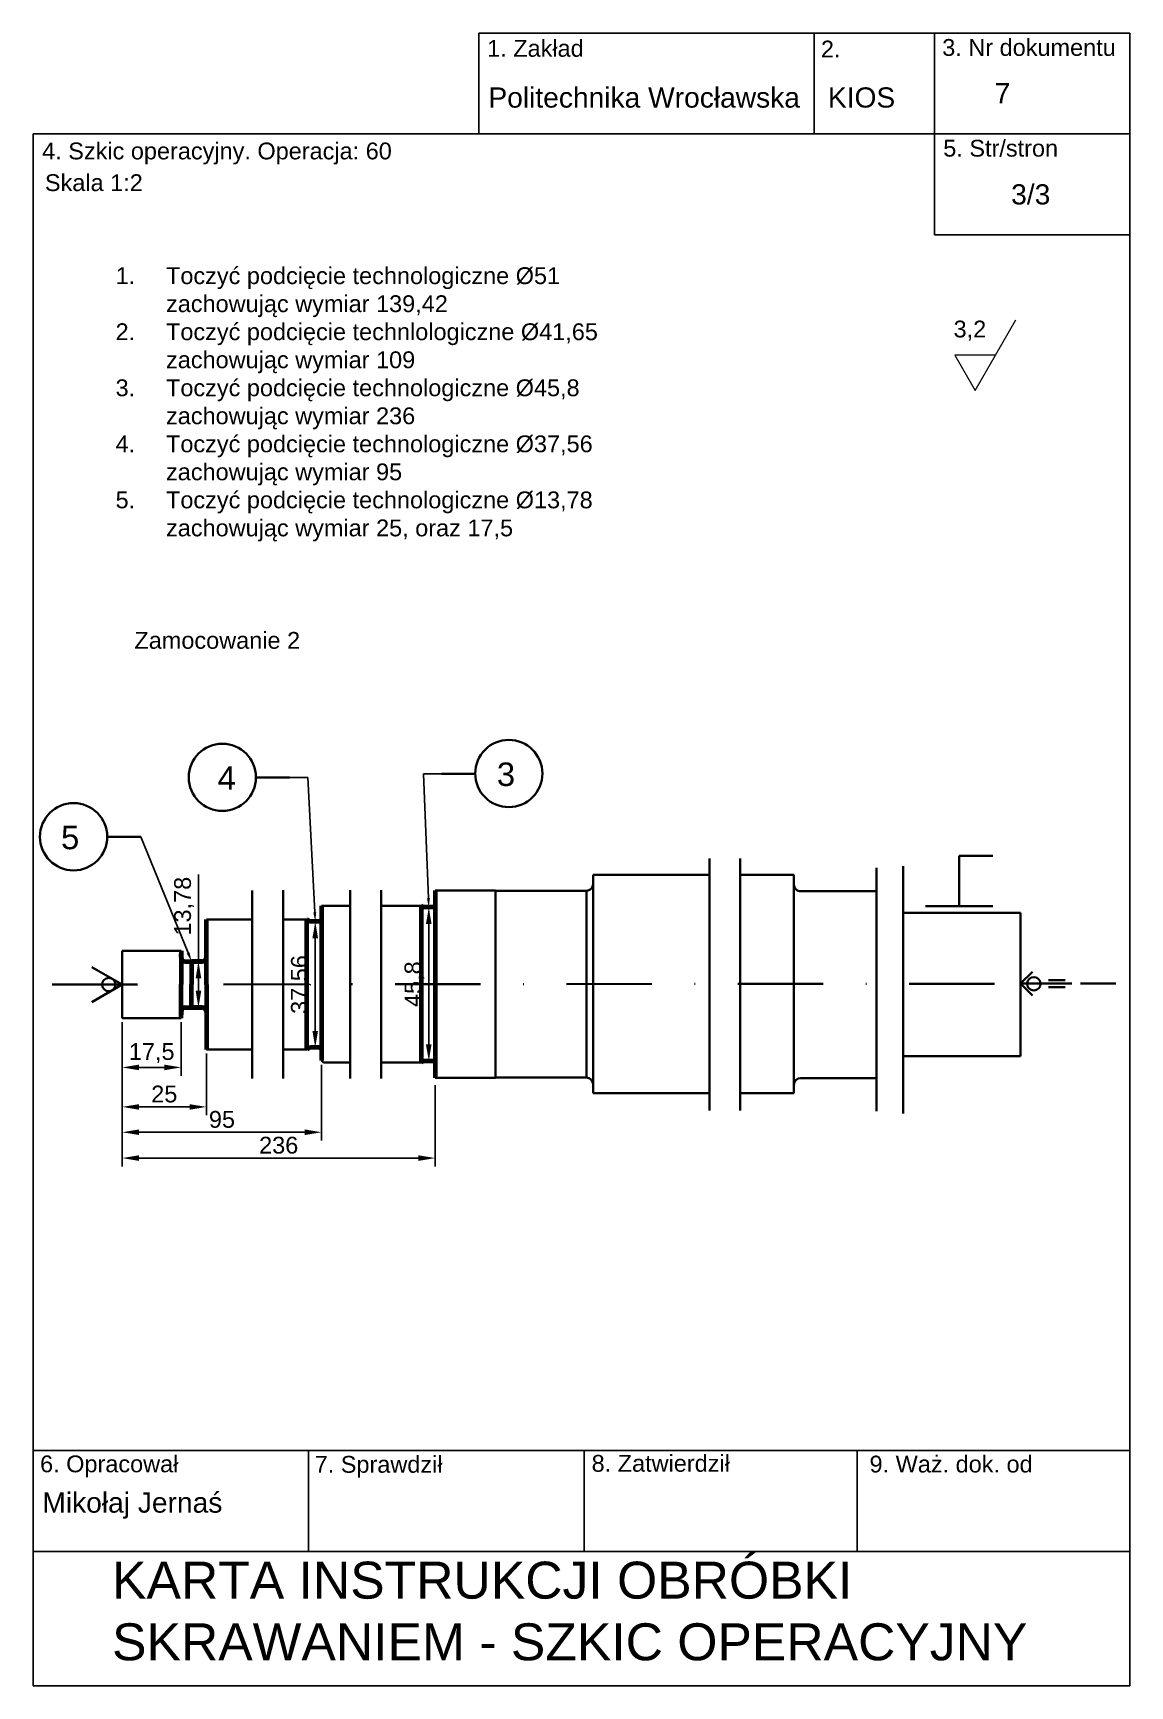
# Model space of a CAD drawing. Header units: millimetres. Extents: x 1335 to 6286, y 608 to 2939.
# Drawn here: x 3814.5 to 3977.7, y 1504.1 to 1749.9 of the extents above; entities that cross this region are included whole.
import ezdxf
from ezdxf import colors
from ezdxf.entities.mleader import LeaderData, LeaderLine
from ezdxf.math import Vec2, Vec3

# ---------------------------------------------------------------- set-up
doc = ezdxf.new("R2010")
doc.units = ezdxf.units.MM
doc.linetypes.add('DASHDOT', pattern=[25.4, 12.7, -6.35, 0, -6.35])
for name, color, linetype, lineweight in [('01.1 CIĄG. Z PRZERWANIEM', 255, 'Amzigzag', 35), ('01.1 CIĄGŁA CIENKA', 255, 'Continuous', 35), ('01.2 CIĄGŁA GRUBA', 7, 'Continuous', 70), ('04.1 DŁ. K+K CIENKA', 255, 'DASHDOT', 35)]:
    doc.layers.add(name, color=color, linetype=linetype, lineweight=lineweight)
doc.layers.add('Default', color=7, linetype='Continuous')
doc.styles.get("Standard").update_dxf_attribs({"font": 'arial.ttf'})
doc.linetypes.add('Amzigzag', pattern='A,0.0001,[136,genltshp.shx,S=0.04,R=0,X=0,Y=0],-11', length=11.0001)
doc.dimstyles.new('ISO-25$0', dxfattribs={"dimtxt": 2.5, "dimasz": 2.5, "dimexe": 1.25, "dimexo": 0.625, "dimtad": 1, "dimtxsty": 'Standard', "dimcen": 2.5, "dimadec": 0, "dimazin": 0, "dimtfac": 1, "dimtmove": 0, "dimatfit": 3, "dimfxl": 1, "dimarcsym": 0})

msp = doc.modelspace()

# ---------------------------------------------------------------- texts
at = {"layer": '01.1 CIĄGŁA CIENKA'}
for s, width, gutter_width, insert, char_height, attachment_point in [('3,2', 6.23728, 12.5, (3951.441, 1707.126), 2.5, 1), ('Zamocowanie 2', 29.12273, 12.5, (3829.576, 1660.828), 2.5, 1), ('4', 3.46461, 0.5, (3841.943, 1640.85), 3.5, 1), ('3', 3.46461, 0.5, (3886.209, 1641.414), 3.5, 3), ('5', 3.46461, 0.5, (3818.657, 1632.018), 3.5, 1)]:
    msp.add_mtext_dynamic_manual_height_columns(s, width=width, gutter_width=gutter_width, heights=[0], dxfattribs=dict(at, insert=insert, char_height=char_height, attachment_point=attachment_point))
at = {"layer": 'Default', "attachment_point": 1}
for s, width, heights, insert, char_height in [('1. Zakład', 23.43622, [6.501], (3882.053, 1748.862), 2.5), ('2.', 23.43622, [6.501], (3931.708, 1748.762), 2.5), ('3. Nr dokumentu', 31.85449, [7.043], (3949.754, 1748.995), 2.5), ('Politechnika Wrocławska', 51.87466, [5.184], (3882.238, 1741.799), 3), ('KIOS', 51.87466, [5.184], (3932.744, 1741.806), 3), ('7', 51.87466, [5.184], (3957.559, 1742.448), 3), ('4. Szkic operacyjny. Operacja: 60', 73.32689, [7.043], (3815.851, 1733.603), 2.5), ('5. Str/stron', 31.85449, [7.043], (3949.909, 1734.012), 2.5), ('Skala 1:2 ', 31.85449, [7.043], (3816.262, 1728.889), 2.5), ('     3/3', 51.87466, [5.184], (3954.188, 1727.398), 3), ('\\pi-7.5,l10,t10;1.^IToczyć podcięcie technologiczne Ø51 zachowując wymiar 139,42\\P2.^IToczyć podcięcie technlologiczne Ø41,65 zachowując wymiar 109\\P3.^IToczyć podcięcie technologiczne Ø45,8 zachowując wymiar 236\\P4.^IToczyć podcięcie technologiczne Ø37,56 zachowując wymiar 95\\P5.^IToczyć podcięcie technologiczne Ø13,78 zachowując wymiar 25, oraz 17,5', 83.13588, [48.99], (3824.279, 1715.056), 2.5), ('6. Opracował', 23.43622, [6.501], (3815.543, 1538.367), 2.5), ('7. Sprawdził', 23.43622, [6.501], (3856.395, 1538.296), 2.5), ('8. Zatwierdził', 23.43622, [6.501], (3897.595, 1538.446), 2.5), ('9. Waż. dok. od', 26.11798, [4.671], (3938.941, 1538.337), 2.5), ('Mikołaj Jernaś', 51.87466, [5.184], (3815.879, 1532.862), 3), ('KARTA INSTRUKCJI OBRÓBKI SKRAWANIEM - SZKIC OPERACYJNY', 163.18648, [0], (3826.251, 1522.574), 5.5)]:
    msp.add_mtext_dynamic_manual_height_columns(s, width=width, gutter_width=12.5, heights=heights, dxfattribs=dict(at, insert=insert, char_height=char_height))

# ---------------------------------------------------------------- blocks, each defined once
blk = doc.blocks.new('*D289')
at = {"layer": '01.1 CIĄGŁA CIENKA', "color": 0, "lineweight": -2, "transparency": 16777216}
for p, q in [((3827.77, 1602.26), (3827.77, 1588.95)), ((3840.28, 1598.13), (3840.28, 1588.95)), ((3830.27, 1590.2), (3837.78, 1590.2))]:
    blk.add_line(p, q, dxfattribs=at)
at = {"layer": '01.1 CIĄGŁA CIENKA', "color": 0, "transparency": 16777216}
for points in [[(3830.27, 1590.61), (3830.27, 1589.78), (3827.77, 1590.2)], [(3837.78, 1590.61), (3837.78, 1589.78), (3840.28, 1590.2)]]:
    blk.add_solid(points, dxfattribs=at)
at = {"layer": 'Defpoints', "color": 0, "transparency": 16777216}
for p in [(3827.77, 1602.88), (3840.28, 1598.75), (3840.28, 1590.2)]:
    blk.add_point(p, dxfattribs=at)
at = {"layer": '01.1 CIĄGŁA CIENKA', "color": 0, "transparency": 16777216, "insert": (3834.02, 1592.1), "char_height": 2.5, "attachment_point": 5}
blk.add_mtext('25', dxfattribs=at)
blk = doc.blocks.new('*D290')
at = {"layer": '01.1 CIĄGŁA CIENKA', "color": 0, "lineweight": -2, "transparency": 16777216}
for p, q in [((3827.77, 1602.26), (3827.77, 1585.18)), ((3857.42, 1596.47), (3857.42, 1585.18)), ((3830.27, 1586.43), (3854.92, 1586.43))]:
    blk.add_line(p, q, dxfattribs=at)
at = {"layer": '01.1 CIĄGŁA CIENKA', "color": 0, "transparency": 16777216}
for points in [[(3830.27, 1586.85), (3830.27, 1586.02), (3827.77, 1586.43)], [(3854.92, 1586.85), (3854.92, 1586.02), (3857.42, 1586.43)]]:
    blk.add_solid(points, dxfattribs=at)
at = {"layer": 'Defpoints', "color": 0, "transparency": 16777216}
for p in [(3827.77, 1602.88), (3857.42, 1597.1), (3857.42, 1586.43)]:
    blk.add_point(p, dxfattribs=at)
at = {"layer": '01.1 CIĄGŁA CIENKA', "color": 0, "transparency": 16777216, "insert": (3842.6, 1588.33), "char_height": 2.5, "attachment_point": 5}
blk.add_mtext('95', dxfattribs=at)
blk = doc.blocks.new('*D291')
at = {"layer": '01.1 CIĄGŁA CIENKA', "color": 0, "lineweight": -2, "transparency": 16777216}
for p, q in [((3827.77, 1602.78), (3827.77, 1581.34)), ((3874.31, 1593.41), (3874.31, 1581.34)), ((3871.81, 1582.59), (3830.27, 1582.59))]:
    blk.add_line(p, q, dxfattribs=at)
at = {"layer": '01.1 CIĄGŁA CIENKA', "color": 0, "transparency": 16777216}
for points in [[(3830.27, 1583.01), (3830.27, 1582.17), (3827.77, 1582.59)], [(3871.81, 1583.01), (3871.81, 1582.17), (3874.31, 1582.59)]]:
    blk.add_solid(points, dxfattribs=at)
at = {"layer": 'Defpoints', "color": 0, "transparency": 16777216}
for p in [(3827.77, 1603.4), (3874.31, 1594.04), (3827.77, 1582.59)]:
    blk.add_point(p, dxfattribs=at)
at = {"layer": '01.1 CIĄGŁA CIENKA', "color": 0, "transparency": 16777216, "insert": (3851.04, 1584.49), "char_height": 2.5, "attachment_point": 5}
blk.add_mtext('236', dxfattribs=at)
blk = doc.blocks.new('*D292')
at = {"layer": '01.1 CIĄGŁA CIENKA', "color": 0, "lineweight": -2, "transparency": 16777216}
for p, q in [((3839.1, 1611.84), (3839.1, 1624.78)), ((3839.5, 1611.84), (3840.35, 1611.84)), ((3839.1, 1607.46), (3839.1, 1609.34)), ((3839.5, 1604.96), (3840.35, 1604.96))]:
    blk.add_line(p, q, dxfattribs=at)
at = {"layer": '01.1 CIĄGŁA CIENKA', "color": 0, "transparency": 16777216}
for points in [[(3838.69, 1609.34), (3839.52, 1609.34), (3839.1, 1611.84)], [(3838.69, 1607.46), (3839.52, 1607.46), (3839.1, 1604.96)]]:
    blk.add_solid(points, dxfattribs=at)
at = {"layer": 'Defpoints', "color": 0, "transparency": 16777216}
for p in [(3838.88, 1611.84), (3838.88, 1604.96), (3839.1, 1604.96)]:
    blk.add_point(p, dxfattribs=at)
at = {"layer": '01.1 CIĄGŁA CIENKA', "color": 0, "transparency": 16777216, "insert": (3836.97, 1620.05), "char_height": 2.5, "attachment_point": 5, "rotation": 90}
blk.add_mtext('13,78', dxfattribs=at)
blk = doc.blocks.new('*D293')
at = {"layer": '01.1 CIĄGŁA CIENKA', "color": 0, "lineweight": -2, "transparency": 16777216}
for p, q in [((3857.1, 1617.79), (3857.73, 1617.79)), ((3856.48, 1615.29), (3856.48, 1601.51)), ((3857.1, 1599.01), (3857.73, 1599.01))]:
    blk.add_line(p, q, dxfattribs=at)
at = {"layer": '01.1 CIĄGŁA CIENKA', "color": 0, "transparency": 16777216}
for points in [[(3856.06, 1615.29), (3856.89, 1615.29), (3856.48, 1617.79)], [(3856.06, 1601.51), (3856.89, 1601.51), (3856.48, 1599.01)]]:
    blk.add_solid(points, dxfattribs=at)
at = {"layer": 'Defpoints', "color": 0, "transparency": 16777216}
for p in [(3856.48, 1617.79), (3856.48, 1599.01), (3856.48, 1599.01)]:
    blk.add_point(p, dxfattribs=at)
at = {"layer": '01.1 CIĄGŁA CIENKA', "color": 0, "transparency": 16777216, "insert": (3854.35, 1608.4), "char_height": 2.5, "attachment_point": 5, "rotation": 90}
blk.add_mtext('37,56', dxfattribs=at)
blk = doc.blocks.new('*D294')
at = {"layer": '01.1 CIĄGŁA CIENKA', "color": 0, "lineweight": -2, "transparency": 16777216}
for p, q in [((3873.99, 1619.9), (3874.62, 1619.9)), ((3873.37, 1617.4), (3873.37, 1599.5)), ((3873.99, 1597), (3874.62, 1597))]:
    blk.add_line(p, q, dxfattribs=at)
at = {"layer": '01.1 CIĄGŁA CIENKA', "color": 0, "transparency": 16777216}
for points in [[(3872.95, 1617.4), (3873.78, 1617.4), (3873.37, 1619.9)], [(3872.95, 1599.5), (3873.78, 1599.5), (3873.37, 1597)]]:
    blk.add_solid(points, dxfattribs=at)
at = {"layer": 'Defpoints', "color": 0, "transparency": 16777216}
for p in [(3873.37, 1619.9), (3873.37, 1597), (3873.37, 1597)]:
    blk.add_point(p, dxfattribs=at)
at = {"layer": '01.1 CIĄGŁA CIENKA', "color": 0, "transparency": 16777216, "insert": (3871.24, 1608.45), "char_height": 2.5, "attachment_point": 5, "rotation": 90}
blk.add_mtext('45,8', dxfattribs=at)
blk = doc.blocks.new('*D295')
at = {"layer": '01.1 CIĄGŁA CIENKA', "color": 0, "lineweight": -2, "transparency": 16777216}
for p, q in [((3827.77, 1602.78), (3827.77, 1594.82)), ((3836.53, 1602.78), (3836.53, 1594.82)), ((3834.03, 1596.07), (3830.27, 1596.07))]:
    blk.add_line(p, q, dxfattribs=at)
at = {"layer": '01.1 CIĄGŁA CIENKA', "color": 0, "transparency": 16777216}
for points in [[(3830.27, 1596.49), (3830.27, 1595.65), (3827.77, 1596.07)], [(3834.03, 1596.49), (3834.03, 1595.65), (3836.53, 1596.07)]]:
    blk.add_solid(points, dxfattribs=at)
at = {"layer": 'Defpoints', "color": 0, "transparency": 16777216}
for p in [(3827.77, 1603.4), (3836.53, 1603.4), (3827.77, 1596.07)]:
    blk.add_point(p, dxfattribs=at)
at = {"layer": '01.1 CIĄGŁA CIENKA', "color": 0, "transparency": 16777216, "insert": (3832.15, 1598.2), "char_height": 2.5, "attachment_point": 5}
blk.add_mtext('17,5', dxfattribs=at)

# ---------------------------------------------------------------- dimensions: what is measured, and where the dimension line sits
at = {"layer": '01.1 CIĄGŁA CIENKA'}
dim = msp.add_linear_dim(base=(3839.102, 1604.957), p1=(3838.876, 1611.844), p2=(3838.876, 1604.957), angle=90, text='13,78', dimstyle='ISO-25$0', dxfattribs=at)
dim.commit()
dim.dimension.update_dxf_attribs({"geometry": '*D292', "text_midpoint": (3839.102, 1620.053), "dimtype": 160})
for base, p1, p2, text, picture, middle in [((3873.368, 1596.996), (3873.368, 1619.896), (3873.368, 1596.996), '45,8', '*D294', (3871.241, 1608.446)), ((3856.477, 1599.01), (3856.477, 1617.791), (3856.477, 1599.01), '37,56', '*D293', (3854.349, 1608.4))]:
    dim = msp.add_linear_dim(base=base, p1=p1, p2=p2, angle=90, text=text, dimstyle='ISO-25$0', dxfattribs=at)
    dim.commit()
    dim.dimension.update_dxf_attribs({"geometry": picture, "text_midpoint": middle})
for base, p1, p2, text, picture, middle in [((3827.771, 1582.59), (3874.31, 1594.036), (3827.771, 1603.403), '236', '*D291', (3851.036, 1582.59)), ((3840.276, 1590.196), (3827.771, 1602.882), (3840.276, 1598.75), '25', '*D289', (3834.023, 1590.196)), ((3857.421, 1586.432), (3827.771, 1602.882), (3857.421, 1597.096), '95', '*D290', (3842.596, 1586.432))]:
    dim = msp.add_linear_dim(base=base, p1=p1, p2=p2, text=text, dimstyle='ISO-25$0', dxfattribs=at)
    dim.commit()
    dim.dimension.update_dxf_attribs({"geometry": picture, "text_midpoint": middle, "dimtype": 160})
dim = msp.add_linear_dim(base=(3827.771, 1596.07), p1=(3836.526, 1603.4), p2=(3827.771, 1603.403), text='17,5', dimstyle='ISO-25$0', dxfattribs=at)
dim.commit()
dim.dimension.update_dxf_attribs({"geometry": '*D295', "text_midpoint": (3832.148, 1598.198)})

# ---------------------------------------------------------------- linework, layer by layer
at = {"layer": '01.1 CIĄG. Z PRZERWANIEM'}
for p, q in [((3915.111, 1589.652), (3915.111, 1627.143)), ((3919.693, 1627.143), (3919.693, 1589.652)), ((3939.966, 1589.548), (3939.966, 1625.756)), ((3943.922, 1626.009), (3943.922, 1589.231)), ((3847.092, 1594.4), (3847.092, 1622.4)), ((3851.703, 1622.405), (3851.703, 1594.405)), ((3861.695, 1594.435), (3861.695, 1622.435)), ((3866.277, 1622.435), (3866.277, 1594.435))]:
    msp.add_line(p, q, dxfattribs=at)
at = {"layer": '01.1 CIĄGŁA CIENKA', "linetype": 'Continuous', "lineweight": 20}
for p, q in [((3954.647, 1696.756), (3960.709, 1707.256)), ((3951.616, 1702.006), (3954.647, 1696.756)), ((3951.616, 1702.006), (3954.647, 1696.756)), ((3957.678, 1702.006), (3951.616, 1702.006))]:
    msp.add_line(p, q, dxfattribs=at)
at = {"layer": '01.1 CIĄGŁA CIENKA'}
for p, q in [((3880.269, 1639.734), (3875.269, 1639.734)), ((3852.656, 1639.208), (3847.656, 1639.208)), ((3830.526, 1630.376), (3825.526, 1630.376)), ((3952.286, 1620.043), (3952.286, 1627.543)), ((3952.286, 1627.543), (3957.286, 1627.543)), ((3897.81, 1624.725), (3915.111, 1624.725)), ((3897.81, 1623.348), (3897.81, 1624.725)), ((3897.81, 1624.725), (3897.81, 1592.225)), ((3919.693, 1624.725), (3927.684, 1624.725)), ((3927.684, 1624.725), (3927.684, 1608.25)), ((3874.31, 1622.386), (3883.31, 1622.386)), ((3883.309, 1594.511), (3883.31, 1622.386)), ((3883.31, 1622.386), (3883.31, 1594.511)), ((3883.31, 1622.348), (3896.824, 1622.348)), ((3896.808, 1594.548), (3896.808, 1622.348)), ((3939.966, 1622.278), (3928.693, 1622.278)), ((3857.421, 1620.096), (3861.695, 1620.096)), ((3866.277, 1620.096), (3872.232, 1620.096)), ((3952.286, 1620.043), (3947.286, 1620.043)), ((3957.286, 1620.043), (3952.286, 1620.043)), ((3840.276, 1618.05), (3847.092, 1618.05)), ((3851.703, 1618.05), (3855.231, 1618.05)), ((3961.394, 1619.041), (3943.922, 1619.043)), ((3961.394, 1619.041), (3961.392, 1597.743)), ((3961.392, 1618.111), (3961.392, 1618.111)), ((3840.276, 1617.15), (3840.276, 1599.65)), ((3827.771, 1613.403), (3836.526, 1613.403)), ((3827.771, 1603.403), (3827.771, 1613.403)), ((3827.762, 1608.393), (3823.249, 1610.999)), ((3961.392, 1608.528), (3963.159, 1610.296)), ((3827.762, 1608.393), (3823.249, 1605.788)), ((3927.684, 1592.225), (3927.684, 1608.25)), ((3961.392, 1608.528), (3963.159, 1606.761)), ((3961.392, 1608.528), (3969.039, 1608.528)), ((3968.039, 1609.028), (3965.539, 1609.028)), ((3968.039, 1608.028), (3965.539, 1608.028)), ((3827.771, 1603.403), (3836.526, 1603.4)), ((3840.276, 1598.75), (3847.092, 1598.75)), ((3851.703, 1598.75), (3855.231, 1598.75)), ((3961.392, 1597.743), (3943.922, 1597.743)), ((3857.421, 1597.096), (3857.721, 1596.796)), ((3857.721, 1596.796), (3861.695, 1596.796)), ((3866.277, 1596.796), (3872.232, 1596.796)), ((3874.311, 1594.511), (3883.31, 1594.511)), ((3883.31, 1594.548), (3896.808, 1594.548)), ((3897.81, 1593.548), (3897.81, 1592.225)), ((3939.966, 1594.478), (3928.693, 1594.478)), ((3897.81, 1592.225), (3915.111, 1592.225)), ((3919.693, 1592.225), (3927.684, 1592.225))]:
    msp.add_line(p, q, dxfattribs=at)
for centre, radius in [((3885.269, 1639.772), 5), ((3842.656, 1639.208), 5), ((3820.526, 1630.376), 5), ((3825.762, 1608.393), 1), ((3963.384, 1608.51), 1)]:
    msp.add_circle(centre, radius, dxfattribs=at)
for centre, radius, start, end in [((3896.817, 1623.341), 0.993, 269.58692, 0.1711), ((3928.682, 1623.276), 0.998, 179.94592, 270.64801), ((3896.802, 1593.54), 1.008, 0.25442, 89.62227), ((3928.7, 1593.463), 1.016, 90.36339, 179.12268)]:
    msp.add_arc(centre, radius, start, end, dxfattribs=at)
at = {"layer": '01.2 CIĄGŁA GRUBA'}
for p, q in [((3874.31, 1622.386), (3874.311, 1594.511)), ((3857.421, 1620.096), (3857.421, 1597.096)), ((3872.519, 1619.926), (3872.232, 1620.096)), ((3872.232, 1620.096), (3872.232, 1596.796)), ((3874.113, 1619.896), (3872.624, 1619.896)), ((3840.276, 1608.4), (3840.276, 1618.05)), ((3855.627, 1617.821), (3855.231, 1618.05)), ((3855.231, 1598.75), (3855.231, 1618.05)), ((3857.221, 1617.791), (3855.732, 1617.791)), ((3836.526, 1613.4), (3836.526, 1608.4)), ((3836.526, 1612.444), (3836.526, 1612.928)), ((3837.126, 1611.844), (3839.676, 1611.844)), ((3839.676, 1611.844), (3838.076, 1611.844)), ((3838.076, 1611.844), (3838.076, 1608.4)), ((3836.526, 1603.4), (3836.526, 1608.4)), ((3838.076, 1604.957), (3838.076, 1608.4)), ((3840.276, 1608.4), (3840.276, 1598.75)), ((3836.526, 1604.357), (3836.526, 1603.873)), ((3837.126, 1604.957), (3839.676, 1604.957)), ((3839.676, 1604.957), (3838.076, 1604.957)), ((3855.627, 1598.98), (3855.231, 1598.75)), ((3857.221, 1599.01), (3855.732, 1599.01)), ((3872.519, 1596.966), (3872.232, 1596.796)), ((3874.113, 1596.996), (3872.624, 1596.996))]:
    msp.add_line(p, q, dxfattribs=at)
for centre, radius, start, end in [((3872.624, 1620.096), 0.2, 238.22906, 270), ((3874.113, 1620.096), 0.2, 270, 360), ((3855.732, 1617.991), 0.2, 238.22906, 270), ((3857.221, 1617.991), 0.2, 270, 360), ((3837.126, 1612.444), 0.6, 180, 270), ((3839.676, 1612.444), 0.6, 270.00002, 0), ((3837.126, 1604.357), 0.6, 90, 180), ((3839.676, 1604.357), 0.6, 360, 89.99998), ((3855.732, 1598.81), 0.2, 90, 121.77094), ((3857.221, 1598.81), 0.2, 0, 90), ((3872.624, 1596.796), 0.2, 90, 121.77094), ((3874.113, 1596.796), 0.2, 0, 90)]:
    msp.add_arc(centre, radius, start, end, dxfattribs=at)
at = {"layer": '04.1 DŁ. K+K CIENKA'}
msp.add_line((3817.346, 1608.393), (3975.579, 1608.542), dxfattribs=at)
at = {"layer": 'Default'}
for p, q in [((3880.816, 1734.886), (3880.816, 1749.886)), ((3880.816, 1749.886), (3884.656, 1749.886)), ((3884.656, 1749.886), (3906.088, 1749.886)), ((3906.088, 1749.886), (3977.681, 1749.886)), ((3930.696, 1749.886), (3930.696, 1734.886)), ((3948.593, 1749.886), (3948.593, 1734.886)), ((3977.681, 1734.886), (3977.681, 1749.886)), ((3977.681, 1734.886), (3814.495, 1734.886)), ((3814.495, 1734.886), (3814.495, 1504.094)), ((3896.088, 1734.886), (3906.088, 1734.886)), ((3948.593, 1734.886), (3948.593, 1719.886)), ((3977.681, 1504.094), (3977.681, 1734.886)), ((3948.593, 1719.886), (3977.681, 1719.886)), ((3814.495, 1524.094), (3814.495, 1539.094)), ((3814.495, 1539.094), (3977.681, 1539.094)), ((3855.495, 1539.094), (3855.495, 1524.094)), ((3896.495, 1539.094), (3896.495, 1524.094)), ((3937.088, 1539.094), (3937.088, 1524.094)), ((3814.495, 1504.094), (3814.495, 1524.094)), ((3814.495, 1524.094), (3977.681, 1524.094)), ((3814.495, 1504.094), (3977.681, 1504.094))]:
    msp.add_line(p, q, dxfattribs=at)

msp.set_redraw_order([(e.dxf.handle, doc.entitydb.next_handle()) for e in msp.query("TEXT MTEXT ATTDEF DIMENSION ARC_DIMENSION")])  # texts and dimensions are drawn at this point

# ---------------------------------------------------------------- leaders
at = {"layer": '01.1 CIĄGŁA CIENKA'}
ml = msp.add_multileader_mtext('Standard', dxfattribs=at)
ml.set_content('', color=256)
ml.set_leader_properties()
ml.build(insert=Vec2(0, 0))
ml.multileader.update_dxf_attribs({"dogleg_length": 0.36, "arrow_head_size": 1.35, "scale": 15})
ctx = ml.context
ctx.base_point, ctx.scale, ctx.char_height, ctx.arrow_head_size, ctx.landing_gap_size, ctx.plane_origin = Vec3(3851.306, 1639.208), 15, 1.35, 1.35, 0.675, Vec3(3829.71, 1613.88)
ctx.text_align_type = 2
notes = []
notes.append((ctx, [(1, (1, 1, 0), (3855.356, 1639.208), (-1, 0), 2.7, [(0, [(3856.477, 1617.791)], 0, [])])]))
ctx.mtext.insert, ctx.mtext.alignment, ctx.mtext.flow_direction = Vec3(3851.981, 1639.883), 3, 5
ml = msp.add_multileader_mtext('Standard', dxfattribs=at)
ml.set_content('', color=256)
ml.set_leader_properties()
ml.build(insert=Vec2(0, 0))
ml.multileader.update_dxf_attribs({"dogleg_length": 0.36, "arrow_head_size": 1.35, "scale": 15})
ctx = ml.context
ctx.base_point, ctx.scale, ctx.char_height, ctx.arrow_head_size, ctx.landing_gap_size, ctx.plane_origin = Vec3(3875.269, 1639.734), 15, 1.35, 1.35, 0.675, Vec3(3875.862, 1622.861)
notes.append((ctx, [(1, (1, 1, 0), (3872.569, 1639.734), (1, 0), 2.7, [(0, [(3873.368, 1619.896)], 0, [])])]))
ctx.mtext.insert, ctx.mtext.text_direction, ctx.mtext.flow_direction, ctx.mtext.extrusion = Vec3(3875.944, 1640.409), Vec3(-1, 0), 5, Vec3(0, 0, -1)
ml = msp.add_multileader_mtext('Standard', dxfattribs=at)
ml.set_content('', color=256)
ml.set_leader_properties()
ml.build(insert=Vec2(0, 0))
ml.multileader.update_dxf_attribs({"dogleg_length": 0.36, "arrow_head_size": 1.35, "scale": 15})
ctx = ml.context
ctx.base_point, ctx.scale, ctx.char_height, ctx.arrow_head_size, ctx.landing_gap_size, ctx.plane_origin = Vec3(3826.476, 1630.376), 15, 1.35, 1.35, 0.675, Vec3(3845.641, 1618.473)
ctx.text_align_type = 2
notes.append((ctx, [(1, (1, 1, 0), (3830.526, 1630.376), (-1, 0), 2.7, [(0, [(3838.076, 1611.844)], 0, [])])]))
ctx.mtext.insert, ctx.mtext.alignment, ctx.mtext.flow_direction = Vec3(3827.151, 1631.051), 3, 5
for ctx, leaders in notes:
    for number, flags, end, landing, length, lines in leaders:
        leader = LeaderData()
        leader.index, (leader.has_last_leader_line, leader.has_dogleg_vector, leader.attachment_direction) = number, flags
        leader.last_leader_point, leader.dogleg_vector, leader.dogleg_length = Vec3(end), Vec3(landing), length
        for number, points, colour, breaks in lines:
            line = LeaderLine()
            line.index, line.vertices, line.color, line.breaks = number, Vec3.list(points), colors.encode_raw_color(colour), breaks
            leader.lines.append(line)
        ctx.leaders.append(leader)

doc.saveas('drawing.dxf')
